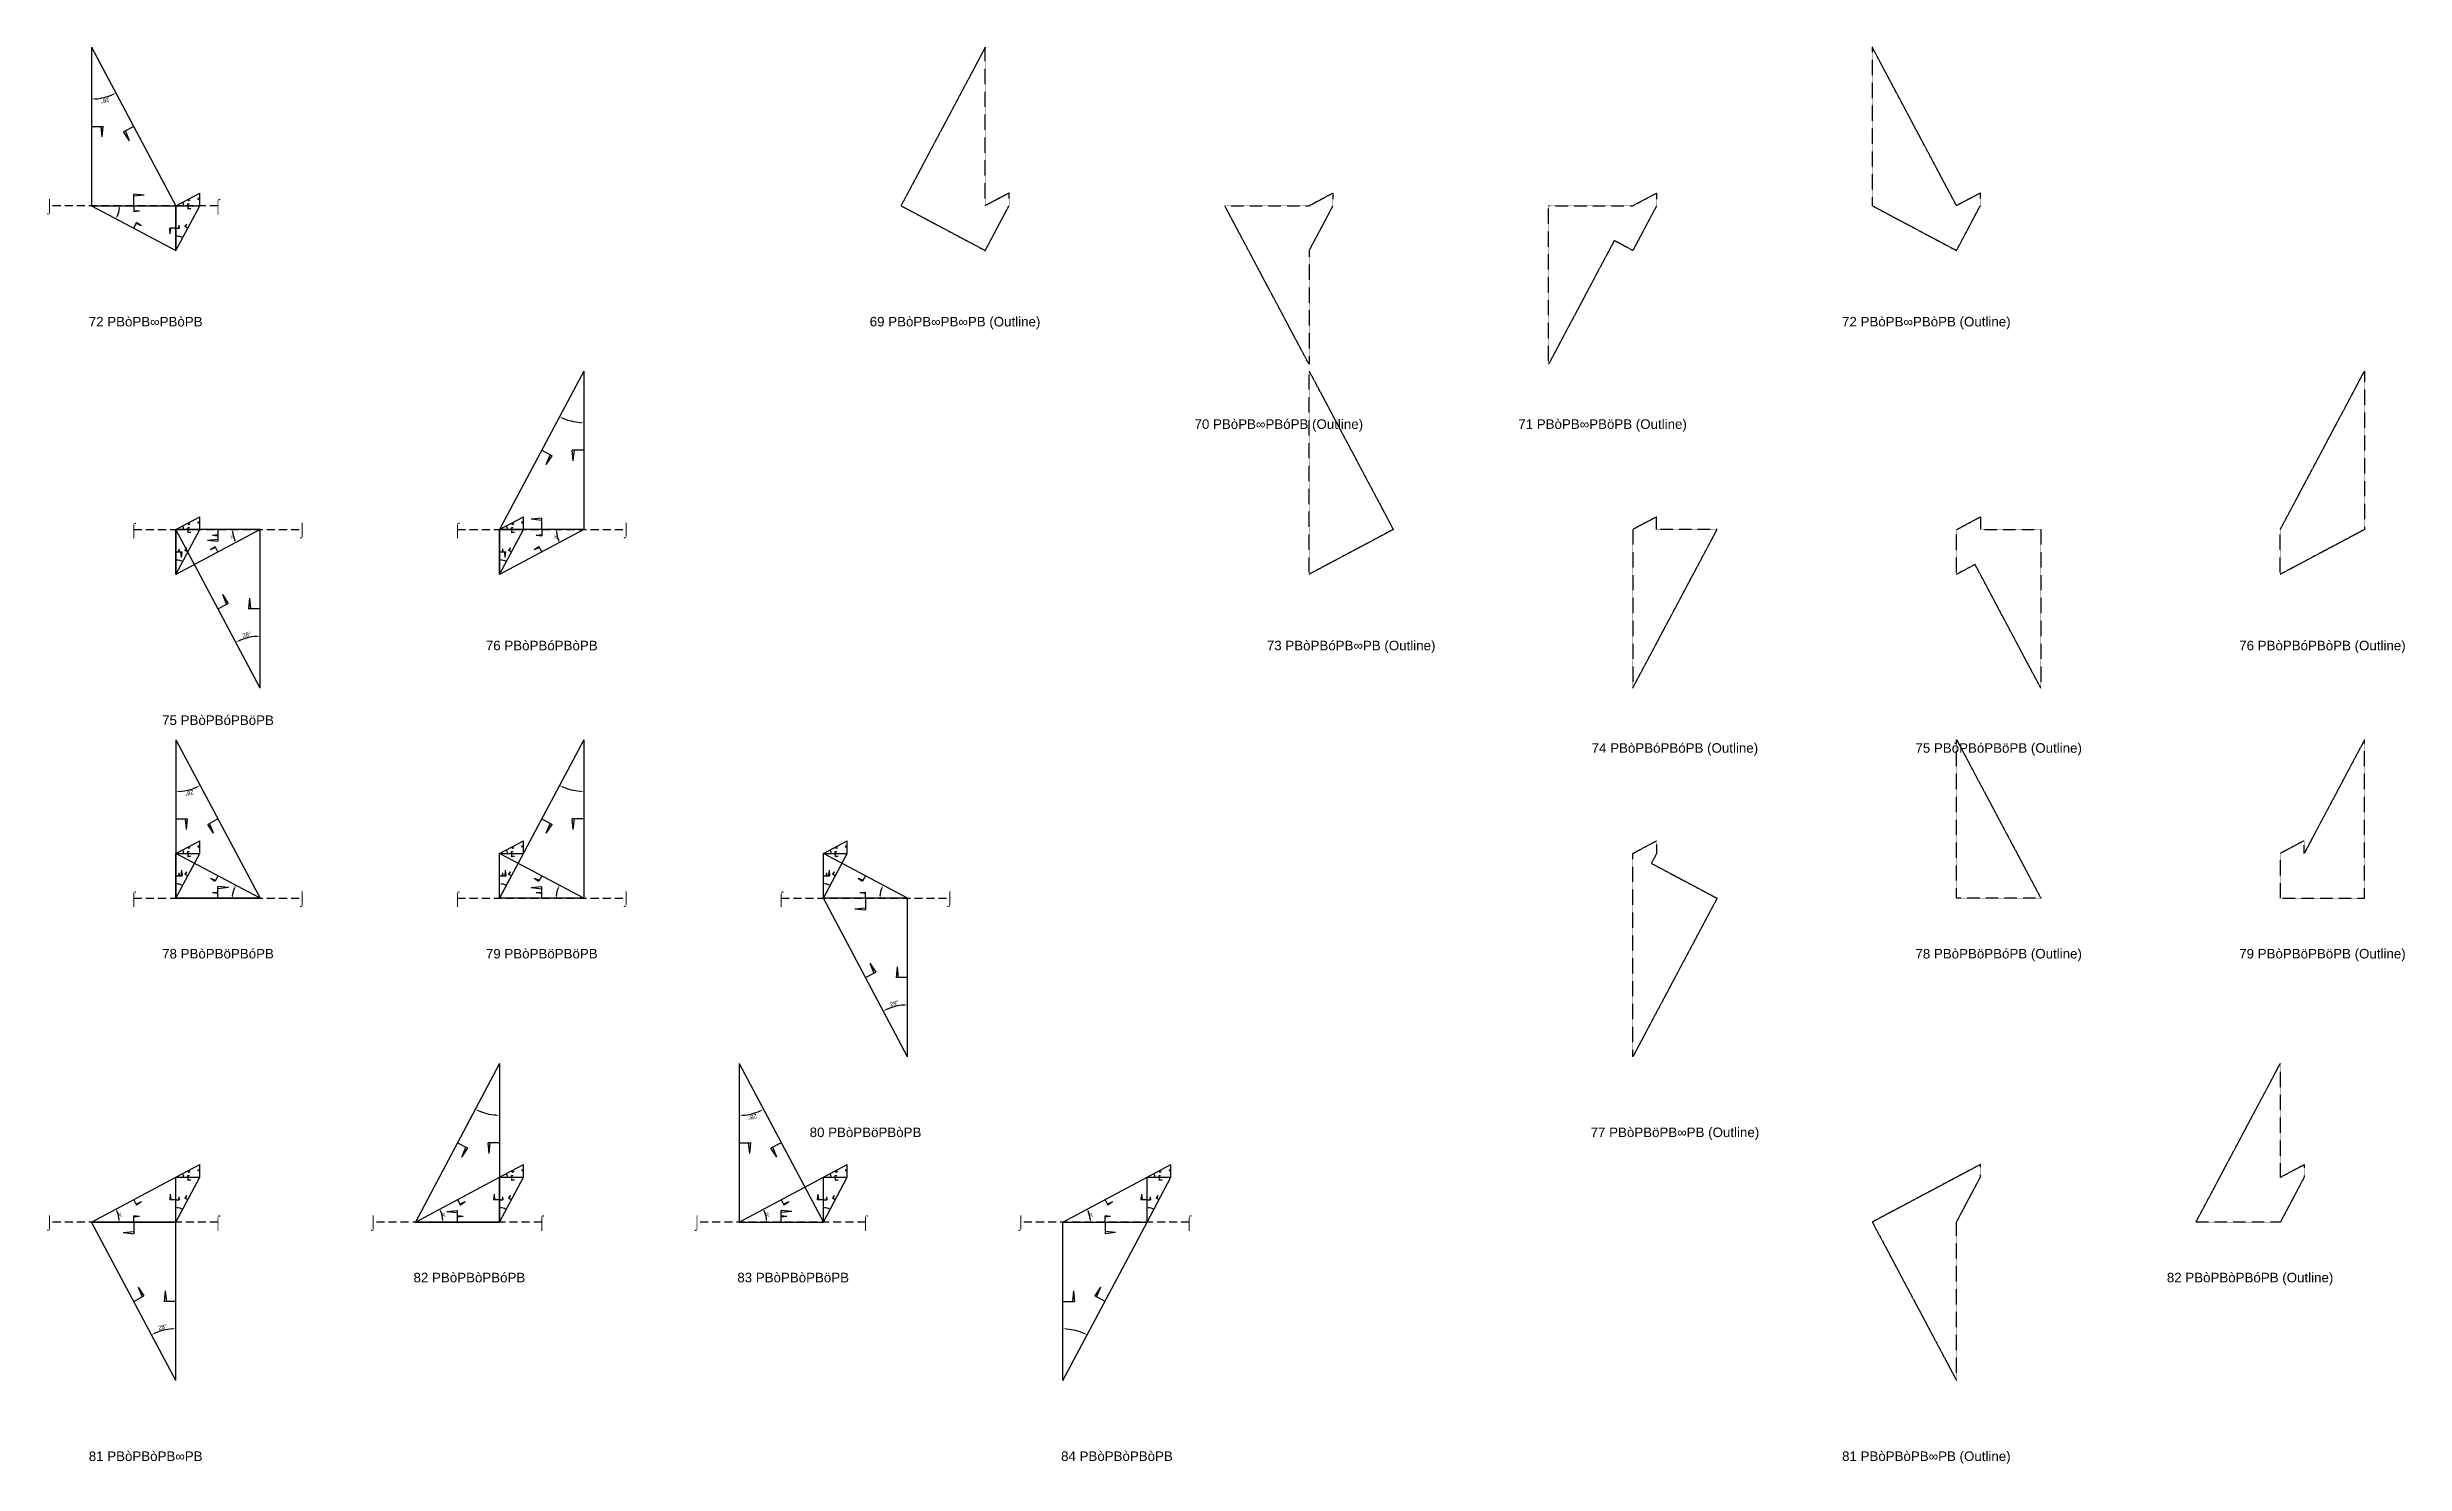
# Model space of a CAD drawing. Header units: millimetres. Extents: x 119083 to 3119777, y -5668141 to 24518.
# Drawn here: x 1273035 to 2757609, y -5668141 to -4776375 of the extents above; entities that cross this region are included whole.
import ezdxf
from ezdxf.enums import TextEntityAlignment as Align

# ---------------------------------------------------------------- set-up
doc = ezdxf.new("R2010")
doc.units = ezdxf.units.MM
doc.header["$PDMODE"] = 35
doc.linetypes.add('DASHED', pattern=[19.05, 12.7, -6.35])
for name, color, linetype in [('BASE', 170, 'Continuous'), ('HYPOTENUSE', 20, 'Continuous'), ('PERPENDICULAR', 90, 'Continuous')]:
    doc.layers.add(name, color=color, linetype=linetype)
doc.styles.add('Arial', font='arial_0.ttf')
doc.dimstyles.new('ISO-25', dxfattribs={"dimtxt": 250, "dimasz": 100, "dimexe": 1.25, "dimexo": 0.625, "dimgap": 100, "dimtad": 1, "dimdec": 0, "dimtxsty": 'Arial', "dimcen": 2.5, "dimadec": 0, "dimazin": 0, "dimtfac": 1, "dimtdec": 0, "dimtmove": 0, "dimatfit": 3, "dimfxl": 1, "dimarcsym": 0})

msp = doc.modelspace()

# ---------------------------------------------------------------- texts
at = {"linetype": 'DASHED', "ltscale": 100, "style": 'Arial'}
for s, p in [('⌡', (1274498, -4876160)), ('⌠', (1380612, -4876160)), ('72 PBòPB∞PBòPB', (1335055, -4949170)), ('69 PBòPB∞PB∞PB (Outline)', (1844711, -4949170)), ('72 PBòPB∞PBòPB (Outline)', (2456299, -4949170)), ('70 PBòPB∞PBóPB (Outline)', (2048574, -5013663)), ('71 PBòPB∞PBöPB (Outline)', (2252437, -5013663)), ('⌠', (1327555, -5080023)), ('⌡', (1433669, -5080023)), ('⌠', (1531417, -5080023)), ('⌡', (1637531, -5080023)), ('76 PBòPBóPBòPB', (1584474, -5153033)), ('73 PBòPBóPB∞PB (Outline)', (2094131, -5153033)), ('76 PBòPBóPBòPB (Outline)', (2705719, -5153033)), ('75 PBòPBóPBöPB', (1380612, -5200015)), ('74 PBòPBóPBóPB (Outline)', (2297994, -5217525)), ('75 PBòPBóPBöPB (Outline)', (2501856, -5217525)), ('⌠', (1327555, -5312097)), ('⌡', (1433669, -5312097)), ('⌠', (1531417, -5312097)), ('⌡', (1637531, -5312097)), ('⌠', (1735280, -5312097)), ('⌡', (1841394, -5312097)), ('78 PBòPBöPBóPB', (1380612, -5347022)), ('79 PBòPBöPBöPB', (1584474, -5347022)), ('78 PBòPBöPBóPB (Outline)', (2501856, -5347022)), ('79 PBòPBöPBöPB (Outline)', (2705719, -5347022)), ('80 PBòPBöPBòPB', (1788337, -5459473)), ('77 PBòPBöPB∞PB (Outline)', (2297994, -5459473)), ('⌡', (1274498, -5515959)), ('⌠', (1380612, -5515959)), ('⌡', (1478361, -5515959)), ('⌠', (1584474, -5515959)), ('⌡', (1682223, -5515959)), ('⌠', (1788337, -5515959)), ('⌡', (1886086, -5515959)), ('⌠', (1992200, -5515959)), ('82 PBòPBòPBóPB', (1538917, -5550884)), ('83 PBòPBòPBöPB', (1742780, -5550884)), ('82 PBòPBòPBóPB (Outline)', (2660162, -5550884)), ('81 PBòPBòPB∞PB', (1335055, -5663335)), ('84 PBòPBòPBòPB', (1946643, -5663335)), ('81 PBòPBòPB∞PB (Outline)', (2456299, -5663335))]:
    msp.add_text(s, height=6000, dxfattribs=at).set_placement(p, align=Align.MIDDLE_CENTER)

# ---------------------------------------------------------------- blocks, each defined once
blk = doc.blocks.new('*D9')
at = {"color": 0, "lineweight": -2, "ltscale": 100, "transparency": 16777216}
blk.add_arc((0, 0), 4906, 4.08845, 23.91155, dxfattribs=at)
at = {"color": 0, "ltscale": 100, "transparency": 16777216}
for points in [[(4432, 1963), (4537, 2014), (4332, 2303)], [(4952, 352), (4835, 348), (4906, 0)]]:
    blk.add_solid(points, dxfattribs=at)
at = {"layer": 'Defpoints', "color": 0, "ltscale": 100, "transparency": 16777216}
for p in [(15000, 7976), (0, 0), (0, 0), (4841, 796), (15000, 0)]:
    blk.add_point(p, dxfattribs=at)
at = {"color": 0, "ltscale": 100, "transparency": 16777216, "insert": (5055, 1260), "char_height": 400, "attachment_point": 5, "rotation": 284, "style": 'Arial'}
blk.add_mtext('28°', dxfattribs=at)
blk = doc.blocks.new('SanjoyNathGeometrifyingTrigonometryFundamentalLockedSet')
at = {"color": 114, "linetype": 'DASHED', "ltscale": 100, "true_color": 0x139b48}
for p, q in [((14000, 4987.8), (13900, 3987.8)), ((14000, 4987.8), (14100, 3987.8)), ((15000, 3987.8), (13900, 3987.8))]:
    blk.add_line(p, q, dxfattribs=at)
at = {"color": 242, "linetype": 'DASHED', "ltscale": 100, "true_color": 0xcd2027}
for p, q in [((7500, 3987.8), (8016.4, 3016.6)), ((8852.4, 3574.3), (7922.5, 3193.2)), ((8852.4, 3574.3), (8016.4, 3016.6))]:
    blk.add_line(p, q, dxfattribs=at)
at = {"color": 159, "linetype": 'DASHED', "ltscale": 100, "true_color": 0x22346e}
for p, q in [((7500, 0), (7500, 1100)), ((8500, 1000), (7500, 1100)), ((8500, 1000), (7500, 900))]:
    blk.add_line(p, q, dxfattribs=at)
at = {"layer": 'BASE'}
blk.add_line((0, 0), (15000, 0), dxfattribs=at)
at = {"layer": 'HYPOTENUSE'}
blk.add_line((0, 0), (15000, 7975.6), dxfattribs=at)
at = {"layer": 'PERPENDICULAR'}
blk.add_line((15000, 0), (15000, 7975.6), dxfattribs=at)
at = {"color": 4, "ltscale": 100}
dim = blk.add_angular_dim_2l(base=(4841, 795.6), line1=((0, 0), (15000, 0)), line2=((0, 0), (15000, 7975.6)), dimstyle='ISO-25', override={"dimtxt": 400, "dimasz": 350, "dimgap": 100}, dxfattribs=at)
dim.commit()
dim.dimension.update_dxf_attribs({"geometry": '*D9', "text_midpoint": (5055.4, 1260.5)})

# ---------------------------------------------------------------- linework, layer by layer
at = {"linetype": 'DASHED', "ltscale": 400}
for p, q in [((1380612, -4876160), (1274498, -4876160)), ((1327555, -5080023), (1433669, -5080023)), ((1531417, -5080023), (1637531, -5080023)), ((1327555, -5312097), (1433669, -5312097)), ((1531417, -5312097), (1637531, -5312097)), ((1735280, -5312097), (1841394, -5312097)), ((1380612, -5515959), (1274498, -5515959)), ((1584474, -5515959), (1478361, -5515959)), ((1788337, -5515959), (1682223, -5515959)), ((1992200, -5515959), (1886086, -5515959))]:
    msp.add_line(p, q, dxfattribs=at)
at = {"linetype": 'DASHED'}
for points in [[(1878740, -4868185), (1863740, -4876160), (1863740, -4776375), (1810683, -4876160), (1863740, -4904371), (1878740, -4876160)], [(2490328, -4868185), (2475328, -4876160), (2422271, -4776375), (2422271, -4876160), (2475328, -4904371), (2490328, -4876160)], [(2067603, -4904371), (2067603, -4975946), (2014546, -4876160), (2067603, -4876160), (2082603, -4868185), (2082603, -4876160)], [(2218408, -4975946), (2218408, -4876160), (2271465, -4876160), (2286465, -4868185), (2286465, -4876160), (2271465, -4904371), (2259771, -4898154)], [(2067603, -4980237), (2120659, -5080023), (2067603, -5108234)], [(2732247, -4980237), (2732247, -5080023), (2679190, -5108234), (2679190, -5080023)], [(2286465, -5080023), (2286465, -5072047), (2271465, -5080023), (2271465, -5179809), (2324522, -5080023)], [(2475328, -5080023), (2490328, -5072047), (2490328, -5080023), (2528385, -5080023), (2528385, -5179809), (2487022, -5102016), (2475328, -5108234)], [(2475328, -5212311), (2528385, -5312097), (2475328, -5312097)], [(2732247, -5212311), (2694190, -5283886), (2694190, -5275910), (2679190, -5283886), (2679190, -5312097), (2732247, -5312097)], [(2324522, -5312097), (2271465, -5411882), (2271465, -5283886), (2286465, -5275910), (2286465, -5283886), (2283159, -5290103)], [(2679190, -5515959), (2626133, -5515959), (2679190, -5416174), (2679190, -5487748), (2694190, -5479773), (2694190, -5487748)], [(2490328, -5479773), (2422271, -5515959), (2475328, -5615745), (2475328, -5515959), (2490328, -5487748)]]:
    msp.add_lwpolyline(points, close=True, dxfattribs=at)

# ---------------------------------------------------------------- block references
at = {"linetype": 'DASHED', "ltscale": 100}
for p, xscale, yscale, zscale, rotation in [((1301026, -4776375), 6.652377834264341, 6.652377834264341, 6.652377834264341, 270), ((1301026, -4876160), -3.537132037454116, 3.537132037454116, 3.537132037454116, 180), ((1354083, -4904371), -1.880726465346331, 1.880726465346331, 1.880726465346331, 270), ((1611003, -4980237), -6.652377834264341, 6.652377834264341, 6.652377834264341, 90), ((1354083, -5108234), -1.880726465346331, 1.880726465346331, 1.880726465346331, 270), ((1407140, -5080023), 3.537132037454116, 3.537132037454116, 3.537132037454116, 180), ((1407140, -5179809), 6.652377834264341, 6.652377834264341, 6.652377834264341, 90), ((1557946, -5108234), -1.880726465346331, 1.880726465346331, 1.880726465346331, 270), ((1611003, -5080023), 3.537132037454116, 3.537132037454116, 3.537132037454116, 180), ((1354083, -5212311), 6.652377834264341, 6.652377834264341, 6.652377834264341, 270), ((1611003, -5212311), -6.652377834264341, 6.652377834264341, 6.652377834264341, 90), ((1354083, -5312097), -1.880726465346331, 1.880726465346331, 1.880726465346331, 270), ((1557946, -5312097), -1.880726465346331, 1.880726465346331, 1.880726465346331, 270), ((1761809, -5312097), -1.880726465346331, 1.880726465346331, 1.880726465346331, 270), ((1814866, -5411882), 6.652377834264341, 6.652377834264341, 6.652377834264341, 90), ((1557946, -5416174), -6.652377834264341, 6.652377834264341, 6.652377834264341, 90), ((1708752, -5416174), 6.652377834264341, 6.652377834264341, 6.652377834264341, 270), ((1354083, -5515959), -1.880726465346331, 1.880726465346331, 1.880726465346331, 270), ((1557946, -5515959), -1.880726465346331, 1.880726465346331, 1.880726465346331, 270), ((1761809, -5515959), -1.880726465346331, 1.880726465346331, 1.880726465346331, 270), ((1965671, -5515959), -1.880726465346331, 1.880726465346331, 1.880726465346331, 270), ((1354083, -5615745), 6.652377834264341, 6.652377834264341, 6.652377834264341, 90), ((1912614, -5615745), -6.652377834264341, 6.652377834264341, 6.652377834264341, 270)]:
    msp.add_blockref('SanjoyNathGeometrifyingTrigonometryFundamentalLockedSet', p, dxfattribs=dict(at, xscale=xscale, yscale=yscale, zscale=zscale, rotation=rotation))
at = {"linetype": 'DASHED'}
for p in [(1354083, -4876160), (1354083, -5080023), (1557946, -5080023), (1354083, -5283886), (1557946, -5283886), (1761809, -5283886), (1354083, -5487748), (1557946, -5487748), (1761809, -5487748), (1965671, -5487748)]:
    msp.add_blockref('SanjoyNathGeometrifyingTrigonometryFundamentalLockedSet', p, dxfattribs=at)
at = {"linetype": 'DASHED', "ltscale": 100, "yscale": 3.537132037454116, "zscale": 3.537132037454116}
for p, xscale in [((1407140, -5312097), -3.537132037454116), ((1611003, -5312097), -3.537132037454116), ((1814866, -5312097), -3.537132037454116), ((1301026, -5515959), 3.537132037454116), ((1504889, -5515959), 3.537132037454116), ((1708752, -5515959), 3.537132037454116), ((1912614, -5515959), 3.537132037454116)]:
    msp.add_blockref('SanjoyNathGeometrifyingTrigonometryFundamentalLockedSet', p, dxfattribs=dict(at, xscale=xscale))

msp.set_redraw_order([(e.dxf.handle, doc.entitydb.next_handle()) for e in msp.query("TEXT MTEXT ATTDEF DIMENSION ARC_DIMENSION")])  # texts and dimensions are drawn at this point

doc.saveas('drawing.dxf')
